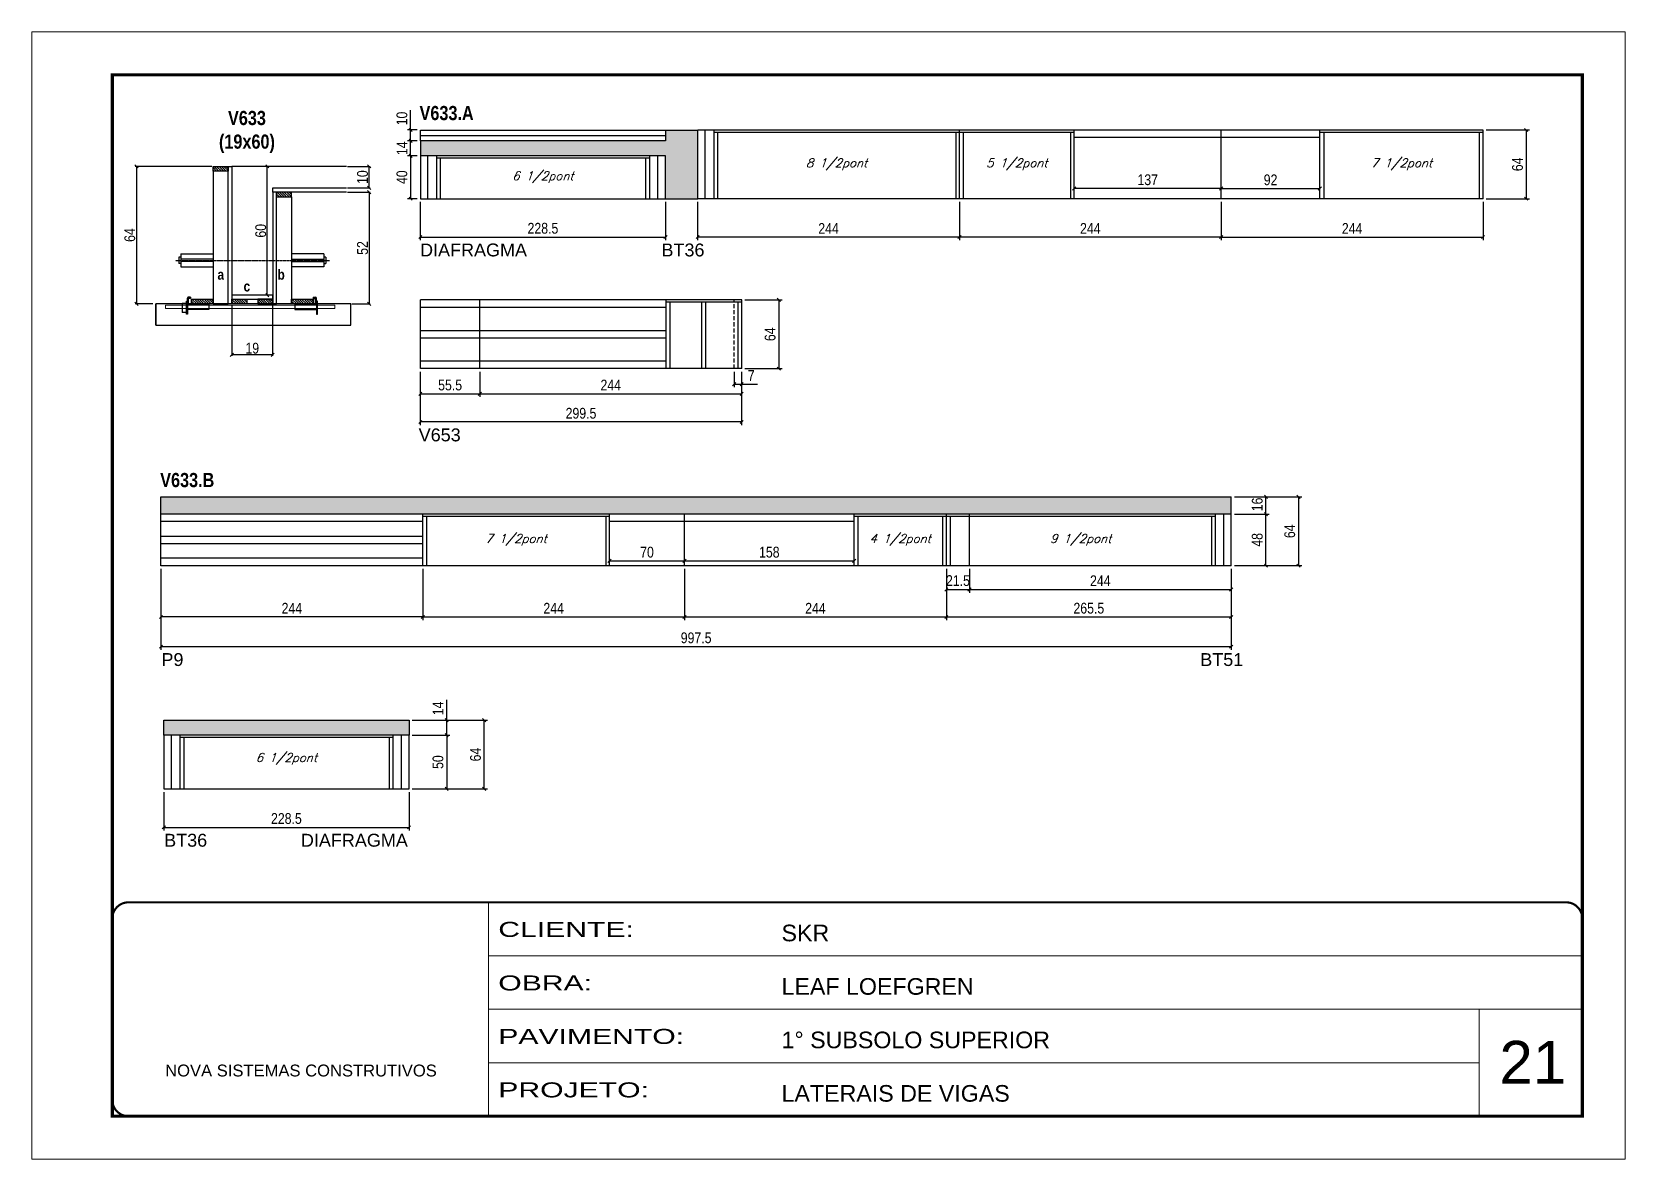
# Model space of a CAD drawing. Extents: x 3309 to 9590, y -2522 to 14608.
# Drawn here: x 3309 to 4794, y 7815 to 8865 of the extents above; entities that cross this region are included whole.
import ezdxf

# ---------------------------------------------------------------- set-up
doc = ezdxf.new("R2010")
doc.units = 0
for name, pattern in [('CONTINUO', [0]), ('DASHED', [0.75, 0.5, -0.25]), ('HIDDEN', [0.375, 0.25, -0.125])]:
    doc.linetypes.add(name, pattern=pattern)
for name, color, linetype in [('5', 5, 'Continuous'), ('barrote', 251, 'Continuous'), ('COTA', 241, 'Continuous'), ('detalhes', 4, 'Continuous'), ('NOMENCLATURA', 7, 'Continuous'), ('Painéis', 200, 'Continuous'), ('presilha', 1, 'Continuous'), ('SARR_2.2x10', 60, 'Continuous'), ('SARR_2.2x7', 40, 'Continuous'), ('SARR_3.5x7', 81, 'Continuous'), ('TENSOR', 3, 'Continuous'), ('texto', 7, 'Continuous')]:
    doc.layers.add(name, color=color, linetype=linetype)
for name, color, linetype, lineweight in [('CARIMBO', 255, 'Continuous', 9), ('CONCRETO', 251, 'Continuous', 25), ('Folhas', 255, 'Continuous', 9), ('SARRAFO DE PRESSAO', 251, 'DASHED', 9), ('SCO-___-LAJ', 2, 'Continuous', 0)]:
    doc.layers.add(name, color=color, linetype=linetype, lineweight=lineweight)
doc.styles.add('ARIAL', font='arial.ttf')
doc.styles.add('COTA TECNICA', font='techl___.ttf', dxfattribs={"height": 10})
doc.styles.add('COTA TECNICA 2X', font='techl___.ttf', dxfattribs={"height": 10})
doc.styles.add('Romans', font='romans.shx')
doc.styles.get("Standard").update_dxf_attribs({"font": 'arial.ttf'})
doc.styles.add('TECNICA', font='techb___.ttf', dxfattribs={"height": 10})
doc.styles.add('Tecnologia', font='')
doc.styles.get('Tecnologia').set_extended_font_data('Forgotten Futurist')
doc.dimstyles.new('PAINEL', dxfattribs={"dimtxt": 10, "dimasz": 3, "dimexe": 3, "dimexo": 3, "dimgap": 3, "dimtad": 1, "dimdec": 1, "dimzin": 12, "dimdsep": 46, "dimtxsty": 'COTA TECNICA', "dimblk1": 'OBLIQUE', "dimblk2": 'OBLIQUE', "dimsah": 1, "dimcen": 0.9, "dimclrd": 4, "dimclre": 4, "dimclrt": 240, "dimadec": 1, "dimazin": 3, "dimtfac": 1, "dimtdec": 1, "dimtmove": 0, "dimatfit": 3, "dimfxl": 1, "dimtolj": 1, "dimtzin": 12, "dimarcsym": 0})
doc.dimstyles.new('SECAO', dxfattribs={"dimscale": 0.333333, "dimtxt": 5, "dimasz": 9, "dimexe": 3, "dimexo": 3, "dimgap": 3, "dimtad": 1, "dimdec": 1, "dimlfac": 0.5, "dimzin": 12, "dimdsep": 46, "dimtxsty": 'COTA TECNICA 2X', "dimblk1": 'OBLIQUE', "dimblk2": 'OBLIQUE', "dimsah": 1, "dimcen": 0.9, "dimclrd": 4, "dimclre": 4, "dimclrt": 240, "dimadec": 1, "dimazin": 3, "dimtfac": 1, "dimtdec": 1, "dimtmove": 0, "dimatfit": 3, "dimfxl": 1, "dimtolj": 1, "dimtzin": 12, "dimarcsym": 0})
pattern_1 = [(135, (36731.3718, -114900.4638), (-1.122532015, -1.122532015), [])]

msp = doc.modelspace()

# ---------------------------------------------------------------- texts
at = {"layer": '5', "linetype": 'Continuous'}
for s, rotation, p in [('DIAFRAGMA', 0.00004, (3671.2, 8655.84, 0)), ('BT36', 0.00004, (3896.2, 8655.84, 0)), ('V653', 359.99996, (3669.9, 8483.57, 0)), ('P9', 0.00004, (3430.16, 8274.31)), ('BT51', 0.00004, (4398.39, 8274.31)), ('BT36', 359.99996, (3432.7, 8106.01)), ('DIAFRAGMA', 359.99996, (3560.14, 8106.01))]:
    msp.add_text(s, height=12, rotation=rotation, dxfattribs=at).set_placement(p)
at = {"layer": 'CARIMBO', "style": 'ARIAL'}
msp.add_text('21', height=40, dxfattribs=at).set_placement((4677.23, 7885.13))
at = {"layer": 'detalhes', "style": 'TECNICA'}
for s, p in [('b', (3538.33, 8634.13)), ('a', (3482.36, 8634.14)), ('c', (3506.73, 8623.18))]:
    msp.add_text(s, height=9.6, dxfattribs=at).set_placement(p)
at = {"layer": 'NOMENCLATURA', "style": 'TECNICA'}
for s, p in [('V633.A', (3670.72, 8782.78, 0)), ('V633.B', (3428.99, 8440.94))]:
    msp.add_text(s, height=13.2, dxfattribs=at).set_placement(p)
at = {"layer": 'NOMENCLATURA', "insert": (3509.83, 8791.4), "char_height": 13.2, "attachment_point": 2, "style": 'TECNICA'}
msp.add_mtext_dynamic_manual_height_columns('V633\\P(19x60)', width=300.2766, gutter_width=1, heights=[0], dxfattribs=at)
at = {"layer": 'texto', "color": 2, "char_height": 8, "attachment_point": 5, "style": 'Romans'}
for s, insert in [('{\\Q19;\\C256;8 1/2pont}', (4059.44, 8741.59, 0)), ('{\\Q19;\\C256;5 1/2pont}', (4227.44, 8741.59, 0)), ('{\\Q19;\\C256;7 1/2pont}', (4585.94, 8741.59, 0)), ('{\\Q19;\\C256;6 1/2pont}', (3785.69, 8729.59, 0)), ('{\\Q19;\\C256;7 1/2pont}', (3760.71, 8391.76)), ('{\\Q19;\\C256;4 1/2pont}', (4118.71, 8391.76)), ('{\\Q19;\\C256;9 1/2pont}', (4286.96, 8391.76)), ('{\\Q19;\\C256;6 1/2pont}', (3546.63, 8187.76))]:
    msp.add_mtext(s, dxfattribs=dict(at, insert=insert))

# ---------------------------------------------------------------- blocks, each defined once
blk = doc.blocks.new('9999999999')
at = {"color": 30, "linetype": 'CONTINUO'}
for p, q in [((98564.6, 34230.2), (98564.6, 34429.4)), ((98564.6, 34379.6), (99584, 34379.6)), ((98564.6, 34329.8), (99488, 34329.8)), ((99584, 34329.8), (99488, 34329.8)), ((99488, 34329.8), (99488, 34230.2)), ((98564.6, 34280), (99488, 34280))]:
    blk.add_line(p, q, dxfattribs=at)
at = {"color": 30, "linetype": 'CONTINUO', "const_width": 2}
blk.add_lwpolyline([(99584, 34230.2), (99584, 34414.4, 0.414214), (99569, 34429.4), (98229, 34429.4, 0.414214), (98214, 34414.4), (98214, 34245.2, 0.414214), (98229, 34230.2), (99584, 34230.2)], format="xyb", dxfattribs=at)
at = {"layer": 'Folhas'}
blk.add_lwpolyline([(98139, 34190.2), (99624, 34190.2), (99624, 35240.2), (98139, 35240.2)], close=True, dxfattribs=at)
at = {"layer": 'Folhas', "color": 30, "const_width": 3}
blk.add_lwpolyline([(98214, 34230.2), (99584, 34230.2), (99584, 35200.2), (98214, 35200.2)], close=True, dxfattribs=at)
at = {"color": 7, "linetype": 'Continuous', "ltscale": 5, "style": 'ARIAL'}
for s, height, p in [('SKR', 15.48, (98837.7, 34393.1)), ('LEAF LOEFGREN', 15.483, (98837.7, 34343.3)), ('1° SUBSOLO SUPERIOR', 15.483, (98837.7, 34293.5)), ('NOVA SISTEMAS CONSTRUTIVOS', 11.059, (98263.2, 34267.2)), ('LATERAIS DE VIGAS', 15.483, (98837.7, 34243.7))]:
    blk.add_text(s, height=height, dxfattribs=at).set_placement(p)
at = {"layer": 'Folhas', "color": 7, "style": 'Tecnologia', "width": 1.5}
for s, p in [('CLIENTE:', (98573.7, 34397.2)), ('OBRA:', (98573.7, 34347.3)), ('PAVIMENTO:', (98573.7, 34297.5)), ('PROJETO:', (98573.7, 34247.7))]:
    blk.add_text(s, height=14, dxfattribs=at).set_placement(p)
blk = doc.blocks.new('_Oblique')
at = {"color": 0, "linetype": 'ByBlock', "lineweight": -2}
blk.add_line((-0.5, -0.5), (0.5, 0.5), dxfattribs=at)
blk = doc.blocks.new('*D541')
at = {"layer": 'COTA', "color": 4, "lineweight": -2, "transparency": 16777216}
for p, q in [((3495.8, 8610.7), (3495.8, 8563.2)), ((3533.8, 8610.7), (3533.8, 8563.2)), ((3533.8, 8564.2), (3495.8, 8564.2))]:
    blk.add_line(p, q, dxfattribs=at)
at = {"layer": 'Defpoints', "color": 0, "transparency": 16777216}
for p in [(3495.8, 8611.7), (3533.8, 8611.7), (3495.8, 8564.2)]:
    blk.add_point(p, dxfattribs=at)
at = {"layer": 'COTA', "color": 4, "lineweight": -2, "transparency": 16777216, "xscale": 3, "yscale": 3, "zscale": 3, "rotation": 180}
blk.add_blockref('_Oblique', (3495.8, 8564.2), dxfattribs=at)
at = {"layer": 'COTA', "color": 4, "lineweight": -2, "transparency": 16777216, "xscale": 3, "yscale": 3, "zscale": 3}
blk.add_blockref('_Oblique', (3533.8, 8564.2), dxfattribs=at)
at = {"layer": 'COTA', "color": 240, "transparency": 16777216, "insert": (3514.8, 8570.3), "char_height": 10, "attachment_point": 5, "style": 'COTA TECNICA 2X'}
blk.add_mtext('\\A1;19', dxfattribs=at)
blk = doc.blocks.new('PRESILHA METÁLICA 1')
at = {"layer": 'presilha'}
for p, q in [((0, 13), (6, 13)), ((0, 13), (0, 0)), ((6, 0), (0, 0)), ((6, 15.5), (7.5, 15.5)), ((6, -2.5), (6, 15.5)), ((6, 13), (6, 0)), ((7.5, 10.6), (7.5, 19.9)), ((7.5, 15.5), (7.5, -2.5)), ((37.5, 4.1), (7.5, 4.1)), ((12, 21), (8.6, 21)), ((9, 11.6), (9, 18.9)), ((12, 19.5), (9.6, 19.5)), ((37.5, 11), (9.6, 11)), ((12, 21), (12, 19.5)), ((37.5, 11), (37.5, 4.1)), ((7.5, -2.5), (6, -2.5))]:
    blk.add_line(p, q, dxfattribs=at)
for centre, radius, start, end in [((8.6, 19.9), 1.14, 90, 180), ((9.6, 18.9), 0.57, 90, 180), ((9.6, 11.6), 0.57, 180, 270)]:
    blk.add_arc(centre, radius, start, end, dxfattribs=at)
blk = doc.blocks.new('PRESILHA METÁLICA 2')
at = {"layer": 'presilha'}
for p, q in [((-5.2, 23.5), (-5.2, 22)), ((-5.2, 23.5), (-1.9, 23.5)), ((-0.8, 14.6), (-0.8, 22.4)), ((-30.8, 13.5), (-30.8, 6.6)), ((-30.8, 13.5), (-2.8, 13.5)), ((-30.8, 6.6), (-0.8, 6.6)), ((-5.2, 22), (-2.8, 22)), ((-2.2, 14.1), (-2.2, 21.4)), ((0.8, 18), (-0.8, 18)), ((-0.8, 18), (-0.8, 0)), ((-0.8, 0), (0.8, 0)), ((0.8, 0), (0.8, 18))]:
    blk.add_line(p, q, dxfattribs=at)
for centre, radius, start, end in [((-1.9, 22.4), 1.14, 0, 90), ((-2.8, 21.4), 0.57, 0, 90), ((-2.8, 14.1), 0.57, 270, 0)]:
    blk.add_arc(centre, radius, start, end, dxfattribs=at)
blk = doc.blocks.new('*D542')
at = {"layer": 'COTA', "color": 4, "lineweight": -2, "transparency": 16777216}
for p, q in [((3477.2, 8739.7), (3405.8, 8739.7)), ((3406.8, 8739.7), (3406.8, 8611.7)), ((3422, 8611.7), (3405.8, 8611.7))]:
    blk.add_line(p, q, dxfattribs=at)
at = {"layer": 'Defpoints', "color": 0, "transparency": 16777216}
for p in [(3478.2, 8739.7), (3406.8, 8611.7), (3423, 8611.7)]:
    blk.add_point(p, dxfattribs=at)
at = {"layer": 'COTA', "color": 4, "lineweight": -2, "transparency": 16777216, "xscale": 3, "yscale": 3, "zscale": 3}
for p, rotation in [((3406.8, 8739.7), 90), ((3406.8, 8611.7), 270)]:
    blk.add_blockref('_Oblique', p, dxfattribs=dict(at, rotation=rotation))
at = {"layer": 'COTA', "color": 240, "transparency": 16777216, "insert": (3400.7, 8675.7), "char_height": 10, "attachment_point": 5, "rotation": 90, "style": 'COTA TECNICA 2X'}
blk.add_mtext('\\A1;64', dxfattribs=at)
blk = doc.blocks.new('*D543')
at = {"layer": 'COTA', "color": 4, "lineweight": -2, "transparency": 16777216}
for p, q in [((3603.5, 8715.7), (3624.8, 8715.7)), ((3623.8, 8715.7), (3623.8, 8611.7)), ((3607.6, 8611.7), (3624.8, 8611.7))]:
    blk.add_line(p, q, dxfattribs=at)
at = {"layer": 'Defpoints', "color": 0, "transparency": 16777216}
for p in [(3602.5, 8715.7), (3606.6, 8611.7), (3623.8, 8611.7)]:
    blk.add_point(p, dxfattribs=at)
at = {"layer": 'COTA', "color": 4, "lineweight": -2, "transparency": 16777216, "xscale": 3, "yscale": 3, "zscale": 3}
for p, rotation in [((3623.8, 8715.7), 90), ((3623.8, 8611.7), 270)]:
    blk.add_blockref('_Oblique', p, dxfattribs=dict(at, rotation=rotation))
at = {"layer": 'COTA', "color": 240, "transparency": 16777216, "insert": (3617.6, 8663.7), "char_height": 10, "attachment_point": 5, "rotation": 90, "style": 'COTA TECNICA 2X'}
blk.add_mtext('\\A1;52', dxfattribs=at)
blk = doc.blocks.new('*D544')
at = {"layer": 'COTA', "color": 4, "lineweight": -2, "transparency": 16777216}
for p, q in [((3532.8, 8739.7), (3527.8, 8739.7)), ((3528.8, 8619.7), (3528.8, 8739.7)), ((3532.8, 8619.7), (3527.8, 8619.7))]:
    blk.add_line(p, q, dxfattribs=at)
at = {"layer": 'Defpoints', "color": 0, "transparency": 16777216}
for p in [(3528.8, 8739.7), (3533.8, 8739.7), (3533.8, 8619.7)]:
    blk.add_point(p, dxfattribs=at)
at = {"layer": 'COTA', "color": 4, "lineweight": -2, "transparency": 16777216, "xscale": 3, "yscale": 3, "zscale": 3}
for p, rotation in [((3528.8, 8739.7), 90), ((3528.8, 8619.7), 270)]:
    blk.add_blockref('_Oblique', p, dxfattribs=dict(at, rotation=rotation))
at = {"layer": 'COTA', "color": 240, "transparency": 16777216, "insert": (3522.7, 8679.7), "char_height": 10, "attachment_point": 5, "rotation": 90, "style": 'COTA TECNICA 2X'}
blk.add_mtext('\\A1;60', dxfattribs=at)
blk = doc.blocks.new('*D545')
at = {"layer": 'COTA', "color": 4, "lineweight": -2, "transparency": 16777216}
for p, q in [((3603.5, 8739.7), (3624.8, 8739.7)), ((3623.8, 8719.7), (3623.8, 8739.7)), ((3603.5, 8719.7), (3624.8, 8719.7))]:
    blk.add_line(p, q, dxfattribs=at)
at = {"layer": 'Defpoints', "color": 0, "transparency": 16777216}
for p in [(3602.5, 8739.7), (3623.8, 8739.7), (3602.5, 8719.7)]:
    blk.add_point(p, dxfattribs=at)
at = {"layer": 'COTA', "color": 4, "lineweight": -2, "transparency": 16777216, "xscale": 3, "yscale": 3, "zscale": 3}
for p, rotation in [((3623.8, 8739.7), 90), ((3623.8, 8719.7), 270)]:
    blk.add_blockref('_Oblique', p, dxfattribs=dict(at, rotation=rotation))
at = {"layer": 'COTA', "color": 240, "transparency": 16777216, "insert": (3617.6, 8729.7), "char_height": 10, "attachment_point": 5, "rotation": 90, "style": 'COTA TECNICA 2X'}
blk.add_mtext('\\A1;10', dxfattribs=at)
blk = doc.blocks.new('*D546')
at = {"layer": 'COTA', "color": 4, "lineweight": -2, "transparency": 16777216}
for p, q in [((3671.4, 8706.6), (3671.4, 8670.9)), ((3899.9, 8706.6), (3899.9, 8670.9)), ((3671.4, 8673.9), (3899.9, 8673.9))]:
    blk.add_line(p, q, dxfattribs=at)
at = {"layer": 'Defpoints', "color": 0, "transparency": 16777216}
for p in [(3671.4, 8709.6, 0), (3899.9, 8709.6, 0), (3899.9, 8673.9)]:
    blk.add_point(p, dxfattribs=at)
at = {"layer": 'COTA', "color": 4, "lineweight": -2, "transparency": 16777216, "xscale": 3, "yscale": 3, "zscale": 3, "rotation": 180}
blk.add_blockref('_Oblique', (3671.4, 8673.9), dxfattribs=at)
at = {"layer": 'COTA', "color": 4, "lineweight": -2, "transparency": 16777216, "xscale": 3, "yscale": 3, "zscale": 3}
blk.add_blockref('_Oblique', (3899.9, 8673.9), dxfattribs=at)
at = {"layer": 'COTA', "color": 240, "transparency": 16777216, "insert": (3785.7, 8682), "char_height": 10, "attachment_point": 5, "style": 'COTA TECNICA'}
blk.add_mtext('\\A1;228.5', dxfattribs=at)
blk = doc.blocks.new('*D547')
at = {"layer": 'COTA', "color": 4, "linetype": 'ByBlock', "lineweight": -2, "transparency": 16777216}
for p, q in [((4173.9, 8706.6), (4173.9, 8670.9)), ((4417.9, 8706.6), (4417.9, 8670.9)), ((4417.9, 8673.9), (4173.9, 8673.9))]:
    blk.add_line(p, q, dxfattribs=at)
at = {"layer": 'Defpoints', "color": 0, "linetype": 'ByBlock', "transparency": 16777216}
for p in [(4173.9, 8709.6), (4417.9, 8709.6), (4173.9, 8673.9)]:
    blk.add_point(p, dxfattribs=at)
at = {"layer": 'COTA', "color": 4, "linetype": 'ByBlock', "lineweight": -2, "transparency": 16777216, "xscale": 3, "yscale": 3, "zscale": 3, "rotation": 180}
blk.add_blockref('_Oblique', (4173.9, 8673.9), dxfattribs=at)
at = {"layer": 'COTA', "color": 4, "linetype": 'ByBlock', "lineweight": -2, "transparency": 16777216, "xscale": 3, "yscale": 3, "zscale": 3}
blk.add_blockref('_Oblique', (4417.9, 8673.9), dxfattribs=at)
at = {"layer": 'COTA', "color": 240, "linetype": 'ByBlock', "transparency": 16777216, "insert": (4295.9, 8681.9), "char_height": 10, "attachment_point": 5, "style": 'COTA TECNICA'}
blk.add_mtext('\\A1;244', dxfattribs=at)
blk = doc.blocks.new('*D548')
at = {"layer": 'COTA', "color": 4, "linetype": 'ByBlock', "lineweight": -2, "transparency": 16777216}
for p, q in [((3929.9, 8706.6), (3929.9, 8670.9)), ((4173.9, 8706.6), (4173.9, 8670.9)), ((4173.9, 8673.9), (3929.9, 8673.9))]:
    blk.add_line(p, q, dxfattribs=at)
at = {"layer": 'Defpoints', "color": 0, "linetype": 'ByBlock', "transparency": 16777216}
for p in [(3929.9, 8709.6), (4173.9, 8709.6), (3929.9, 8673.9)]:
    blk.add_point(p, dxfattribs=at)
at = {"layer": 'COTA', "color": 4, "linetype": 'ByBlock', "lineweight": -2, "transparency": 16777216, "xscale": 3, "yscale": 3, "zscale": 3, "rotation": 180}
blk.add_blockref('_Oblique', (3929.9, 8673.9), dxfattribs=at)
at = {"layer": 'COTA', "color": 4, "linetype": 'ByBlock', "lineweight": -2, "transparency": 16777216, "xscale": 3, "yscale": 3, "zscale": 3}
blk.add_blockref('_Oblique', (4173.9, 8673.9), dxfattribs=at)
at = {"layer": 'COTA', "color": 240, "linetype": 'ByBlock', "transparency": 16777216, "insert": (4051.9, 8681.9), "char_height": 10, "attachment_point": 5, "style": 'COTA TECNICA'}
blk.add_mtext('\\A1;244', dxfattribs=at)
blk = doc.blocks.new('*D549')
at = {"layer": 'COTA', "color": 4, "lineweight": -2, "transparency": 16777216}
for p, q in [((4417.9, 8706.6), (4417.9, 8670.9)), ((4661.9, 8706.6), (4661.9, 8670.9)), ((4417.9, 8673.9), (4661.9, 8673.9))]:
    blk.add_line(p, q, dxfattribs=at)
at = {"layer": 'Defpoints', "color": 0, "transparency": 16777216}
for p in [(4417.9, 8709.6), (4661.9, 8709.6), (4661.9, 8673.9)]:
    blk.add_point(p, dxfattribs=at)
at = {"layer": 'COTA', "color": 4, "lineweight": -2, "transparency": 16777216, "xscale": 3, "yscale": 3, "zscale": 3, "rotation": 180}
blk.add_blockref('_Oblique', (4417.9, 8673.9), dxfattribs=at)
at = {"layer": 'COTA', "color": 4, "lineweight": -2, "transparency": 16777216, "xscale": 3, "yscale": 3, "zscale": 3}
blk.add_blockref('_Oblique', (4661.9, 8673.9), dxfattribs=at)
at = {"layer": 'COTA', "color": 240, "transparency": 16777216, "insert": (4539.9, 8681.9), "char_height": 10, "attachment_point": 5, "style": 'COTA TECNICA'}
blk.add_mtext('\\A1;244', dxfattribs=at)
blk = doc.blocks.new('*D550')
at = {"layer": 'COTA', "color": 4, "lineweight": -2, "transparency": 16777216}
for p, q in [((4664.9, 8773.6), (4705.2, 8773.6)), ((4702.2, 8773.6), (4702.2, 8709.6)), ((4664.9, 8709.6), (4705.2, 8709.6))]:
    blk.add_line(p, q, dxfattribs=at)
at = {"layer": 'Defpoints', "color": 0, "transparency": 16777216}
for p in [(4661.9, 8773.6), (4661.9, 8709.6), (4702.2, 8709.6)]:
    blk.add_point(p, dxfattribs=at)
at = {"layer": 'COTA', "color": 4, "lineweight": -2, "transparency": 16777216, "xscale": 3, "yscale": 3, "zscale": 3}
for p, rotation in [((4702.2, 8773.6), 90), ((4702.2, 8709.6), 270)]:
    blk.add_blockref('_Oblique', p, dxfattribs=dict(at, rotation=rotation))
at = {"layer": 'COTA', "color": 240, "transparency": 16777216, "insert": (4694.1, 8741.6), "char_height": 10, "attachment_point": 5, "rotation": 90, "style": 'COTA TECNICA'}
blk.add_mtext('\\A1;64', dxfattribs=at)
blk = doc.blocks.new('*D551')
at = {"layer": 'COTA', "color": 4, "lineweight": -2, "transparency": 16777216}
for p, q in [((3668.4, 8749.6), (3659.4, 8749.6)), ((3662.4, 8749.6), (3662.4, 8709.6)), ((3668.4, 8709.6), (3659.4, 8709.6))]:
    blk.add_line(p, q, dxfattribs=at)
at = {"layer": 'Defpoints', "color": 0, "transparency": 16777216}
for p in [(3671.4, 8749.6, 0), (3662.4, 8709.6), (3671.4, 8709.6, 0)]:
    blk.add_point(p, dxfattribs=at)
at = {"layer": 'COTA', "color": 4, "lineweight": -2, "transparency": 16777216, "xscale": 3, "yscale": 3, "zscale": 3}
for p, rotation in [((3662.4, 8749.6), 90), ((3662.4, 8709.6), 270)]:
    blk.add_blockref('_Oblique', p, dxfattribs=dict(at, rotation=rotation))
at = {"layer": 'COTA', "color": 240, "transparency": 16777216, "insert": (3654.3, 8729.6), "char_height": 10, "attachment_point": 5, "rotation": 90, "style": 'COTA TECNICA'}
blk.add_mtext('\\A1;40', dxfattribs=at)
blk = doc.blocks.new('*D552')
at = {"layer": 'COTA', "color": 4, "lineweight": -2, "transparency": 16777216}
for p, q in [((3668.4, 8763.6), (3659.4, 8763.6)), ((3662.4, 8749.6), (3662.4, 8763.6)), ((3668.4, 8749.6), (3659.4, 8749.6))]:
    blk.add_line(p, q, dxfattribs=at)
at = {"layer": 'Defpoints', "color": 0, "transparency": 16777216}
for p in [(3662.4, 8763.6), (3671.4, 8763.6, 0), (3671.4, 8749.6, 0)]:
    blk.add_point(p, dxfattribs=at)
at = {"layer": 'COTA', "color": 4, "lineweight": -2, "transparency": 16777216, "xscale": 3, "yscale": 3, "zscale": 3}
for p, rotation in [((3662.4, 8763.6), 90), ((3662.4, 8749.6), 270)]:
    blk.add_blockref('_Oblique', p, dxfattribs=dict(at, rotation=rotation))
at = {"layer": 'COTA', "color": 240, "transparency": 16777216, "insert": (3654.4, 8756.6), "char_height": 10, "attachment_point": 5, "rotation": 90, "style": 'COTA TECNICA'}
blk.add_mtext('\\A1;14', dxfattribs=at)
blk = doc.blocks.new('*D553')
at = {"layer": 'COTA', "color": 4, "lineweight": -2, "transparency": 16777216}
for p, q in [((3662.4, 8773.6), (3662.4, 8792)), ((3668.4, 8773.6), (3659.4, 8773.6)), ((3668.4, 8763.6), (3659.4, 8763.6)), ((3662.4, 8763.6), (3662.4, 8773.6))]:
    blk.add_line(p, q, dxfattribs=at)
at = {"layer": 'Defpoints', "color": 0, "transparency": 16777216}
for p in [(3662.4, 8773.6), (3671.4, 8773.6, 0), (3671.4, 8763.6, 0)]:
    blk.add_point(p, dxfattribs=at)
at = {"layer": 'COTA', "color": 4, "lineweight": -2, "transparency": 16777216, "xscale": 3, "yscale": 3, "zscale": 3}
for p, rotation in [((3662.4, 8773.6), 90), ((3662.4, 8763.6), 270)]:
    blk.add_blockref('_Oblique', p, dxfattribs=dict(at, rotation=rotation))
at = {"layer": 'COTA', "color": 240, "transparency": 16777216, "insert": (3654.3, 8784.3), "char_height": 10, "attachment_point": 5, "rotation": 90, "style": 'COTA TECNICA'}
blk.add_mtext('\\A1;10', dxfattribs=at)
blk = doc.blocks.new('*D554')
at = {"layer": 'COTA', "color": 4, "lineweight": -2, "transparency": 16777216}
for p, q in [((4280.9, 8719.6), (4280.9, 8722)), ((4417.9, 8719), (4280.9, 8719)), ((4417.9, 8719.6), (4417.9, 8722))]:
    blk.add_line(p, q, dxfattribs=at)
at = {"layer": 'Defpoints', "color": 0, "transparency": 16777216}
for p in [(4280.9, 8719), (4280.9, 8716.6, 0), (4417.9, 8716.6, 0)]:
    blk.add_point(p, dxfattribs=at)
at = {"layer": 'COTA', "color": 4, "lineweight": -2, "transparency": 16777216, "xscale": 3, "yscale": 3, "zscale": 3, "rotation": 180}
blk.add_blockref('_Oblique', (4280.9, 8719), dxfattribs=at)
at = {"layer": 'COTA', "color": 4, "lineweight": -2, "transparency": 16777216, "xscale": 3, "yscale": 3, "zscale": 3}
blk.add_blockref('_Oblique', (4417.9, 8719), dxfattribs=at)
at = {"layer": 'COTA', "color": 240, "transparency": 16777216, "insert": (4349.4, 8727.2), "char_height": 10, "attachment_point": 5, "style": 'COTA TECNICA'}
blk.add_mtext('\\A1;137', dxfattribs=at)
blk = doc.blocks.new('*D555')
at = {"layer": 'COTA', "color": 4, "lineweight": -2, "transparency": 16777216}
for p, q in [((4417.9, 8719.6), (4417.9, 8722)), ((4417.9, 8719), (4509.9, 8719)), ((4509.9, 8719.6), (4509.9, 8722))]:
    blk.add_line(p, q, dxfattribs=at)
at = {"layer": 'Defpoints', "color": 0, "transparency": 16777216}
for p in [(4509.9, 8719), (4417.9, 8716.6, 0), (4509.9, 8716.6, 0)]:
    blk.add_point(p, dxfattribs=at)
at = {"layer": 'COTA', "color": 4, "lineweight": -2, "transparency": 16777216, "xscale": 3, "yscale": 3, "zscale": 3, "rotation": 180}
blk.add_blockref('_Oblique', (4417.9, 8719), dxfattribs=at)
at = {"layer": 'COTA', "color": 4, "lineweight": -2, "transparency": 16777216, "xscale": 3, "yscale": 3, "zscale": 3}
blk.add_blockref('_Oblique', (4509.9, 8719), dxfattribs=at)
at = {"layer": 'COTA', "color": 240, "transparency": 16777216, "insert": (4463.9, 8727.1), "char_height": 10, "attachment_point": 5, "style": 'COTA TECNICA'}
blk.add_mtext('\\A1;92', dxfattribs=at)
blk = doc.blocks.new('*D556')
at = {"layer": 'COTA', "color": 4, "linetype": 'ByBlock', "lineweight": -2, "transparency": 16777216}
for p, q in [((3671.4, 8548.3), (3671.4, 8498.6)), ((3970.9, 8548.3), (3970.9, 8498.6)), ((3970.9, 8501.6), (3671.4, 8501.6))]:
    blk.add_line(p, q, dxfattribs=at)
at = {"layer": 'Defpoints', "color": 0, "linetype": 'ByBlock', "transparency": 16777216}
for p in [(3671.4, 8551.3), (3970.9, 8551.3), (3671.4, 8501.6)]:
    blk.add_point(p, dxfattribs=at)
at = {"layer": 'COTA', "color": 4, "linetype": 'ByBlock', "lineweight": -2, "transparency": 16777216, "xscale": 3, "yscale": 3, "zscale": 3, "rotation": 180}
blk.add_blockref('_Oblique', (3671.4, 8501.6), dxfattribs=at)
at = {"layer": 'COTA', "color": 4, "linetype": 'ByBlock', "lineweight": -2, "transparency": 16777216, "xscale": 3, "yscale": 3, "zscale": 3}
blk.add_blockref('_Oblique', (3970.9, 8501.6), dxfattribs=at)
at = {"layer": 'COTA', "color": 240, "linetype": 'ByBlock', "transparency": 16777216, "insert": (3821.2, 8509.7), "char_height": 10, "attachment_point": 5, "style": 'COTA TECNICA'}
blk.add_mtext('\\A1;299.5', dxfattribs=at)
blk = doc.blocks.new('*D557')
at = {"layer": 'COTA', "color": 4, "lineweight": -2, "transparency": 16777216}
for p, q in [((3671.4, 8548.3), (3671.4, 8524.9)), ((3726.9, 8548.3), (3726.9, 8524.9)), ((3671.4, 8527.9), (3726.9, 8527.9))]:
    blk.add_line(p, q, dxfattribs=at)
at = {"layer": 'Defpoints', "color": 0, "transparency": 16777216}
for p in [(3671.4, 8551.3, 0), (3726.9, 8551.3, 0), (3726.9, 8527.9)]:
    blk.add_point(p, dxfattribs=at)
at = {"layer": 'COTA', "color": 4, "lineweight": -2, "transparency": 16777216, "xscale": 3, "yscale": 3, "zscale": 3, "rotation": 180}
blk.add_blockref('_Oblique', (3671.4, 8527.9), dxfattribs=at)
at = {"layer": 'COTA', "color": 4, "lineweight": -2, "transparency": 16777216, "xscale": 3, "yscale": 3, "zscale": 3}
blk.add_blockref('_Oblique', (3726.9, 8527.9), dxfattribs=at)
at = {"layer": 'COTA', "color": 240, "transparency": 16777216, "insert": (3699.2, 8536), "char_height": 10, "attachment_point": 5, "style": 'COTA TECNICA'}
blk.add_mtext('\\A1;55.5', dxfattribs=at)
blk = doc.blocks.new('*D558')
at = {"layer": 'COTA', "color": 4, "lineweight": -2, "transparency": 16777216}
for p, q in [((3726.9, 8548.3), (3726.9, 8524.9)), ((3970.9, 8548.3), (3970.9, 8524.9)), ((3726.9, 8527.9), (3970.9, 8527.9))]:
    blk.add_line(p, q, dxfattribs=at)
at = {"layer": 'Defpoints', "color": 0, "transparency": 16777216}
for p in [(3726.9, 8551.3, 0), (3970.9, 8551.3, 0), (3970.9, 8527.9)]:
    blk.add_point(p, dxfattribs=at)
at = {"layer": 'COTA', "color": 4, "lineweight": -2, "transparency": 16777216, "xscale": 3, "yscale": 3, "zscale": 3, "rotation": 180}
blk.add_blockref('_Oblique', (3726.9, 8527.9), dxfattribs=at)
at = {"layer": 'COTA', "color": 4, "lineweight": -2, "transparency": 16777216, "xscale": 3, "yscale": 3, "zscale": 3}
blk.add_blockref('_Oblique', (3970.9, 8527.9), dxfattribs=at)
at = {"layer": 'COTA', "color": 240, "transparency": 16777216, "insert": (3848.9, 8536), "char_height": 10, "attachment_point": 5, "style": 'COTA TECNICA'}
blk.add_mtext('\\A1;244', dxfattribs=at)
blk = doc.blocks.new('*D559')
at = {"layer": 'COTA', "color": 4, "lineweight": -2, "transparency": 16777216}
for p, q in [((3963.9, 8548.3), (3963.9, 8533.9)), ((3970.9, 8548.3), (3970.9, 8533.9)), ((3963.9, 8536.9), (3970.9, 8536.9)), ((3970.9, 8536.9), (3985.7, 8536.9))]:
    blk.add_line(p, q, dxfattribs=at)
at = {"layer": 'Defpoints', "color": 0, "transparency": 16777216}
for p in [(3963.9, 8551.3, 0), (3970.9, 8551.3, 0), (3970.9, 8536.9)]:
    blk.add_point(p, dxfattribs=at)
at = {"layer": 'COTA', "color": 4, "lineweight": -2, "transparency": 16777216, "xscale": 3, "yscale": 3, "zscale": 3, "rotation": 180}
blk.add_blockref('_Oblique', (3963.9, 8536.9), dxfattribs=at)
at = {"layer": 'COTA', "color": 4, "lineweight": -2, "transparency": 16777216, "xscale": 3, "yscale": 3, "zscale": 3}
blk.add_blockref('_Oblique', (3970.9, 8536.9), dxfattribs=at)
at = {"layer": 'COTA', "color": 240, "transparency": 16777216, "insert": (3979.8, 8544.9), "char_height": 10, "attachment_point": 5, "style": 'COTA TECNICA'}
blk.add_mtext('\\A1;7', dxfattribs=at)
blk = doc.blocks.new('*D560')
at = {"layer": 'COTA', "color": 4, "lineweight": -2, "transparency": 16777216}
for p, q in [((3973.9, 8615.3), (4008.6, 8615.3)), ((4005.6, 8615.3), (4005.6, 8551.3)), ((3973.9, 8551.3), (4008.6, 8551.3))]:
    blk.add_line(p, q, dxfattribs=at)
at = {"layer": 'Defpoints', "color": 0, "transparency": 16777216}
for p in [(3970.9, 8615.3, 0), (3970.9, 8551.3, 0), (4005.6, 8551.3)]:
    blk.add_point(p, dxfattribs=at)
at = {"layer": 'COTA', "color": 4, "lineweight": -2, "transparency": 16777216, "xscale": 3, "yscale": 3, "zscale": 3}
for p, rotation in [((4005.6, 8615.3), 90), ((4005.6, 8551.3), 270)]:
    blk.add_blockref('_Oblique', p, dxfattribs=dict(at, rotation=rotation))
at = {"layer": 'COTA', "color": 240, "transparency": 16777216, "insert": (3997.5, 8583.3), "char_height": 10, "attachment_point": 5, "rotation": 90, "style": 'COTA TECNICA'}
blk.add_mtext('\\A1;64', dxfattribs=at)
blk = doc.blocks.new('*D561')
at = {"layer": 'COTA', "color": 4, "linetype": 'ByBlock', "lineweight": -2, "transparency": 16777216}
for p, q in [((3429.7, 8364.8), (3429.7, 8317)), ((3673.7, 8364.8), (3673.7, 8317)), ((3673.7, 8320), (3429.7, 8320))]:
    blk.add_line(p, q, dxfattribs=at)
at = {"layer": 'Defpoints', "color": 0, "linetype": 'ByBlock', "transparency": 16777216}
for p in [(3429.7, 8367.8), (3673.7, 8367.8), (3429.7, 8320)]:
    blk.add_point(p, dxfattribs=at)
at = {"layer": 'COTA', "color": 4, "linetype": 'ByBlock', "lineweight": -2, "transparency": 16777216, "xscale": 3, "yscale": 3, "zscale": 3, "rotation": 180}
blk.add_blockref('_Oblique', (3429.7, 8320), dxfattribs=at)
at = {"layer": 'COTA', "color": 4, "linetype": 'ByBlock', "lineweight": -2, "transparency": 16777216, "xscale": 3, "yscale": 3, "zscale": 3}
blk.add_blockref('_Oblique', (3673.7, 8320), dxfattribs=at)
at = {"layer": 'COTA', "color": 240, "linetype": 'ByBlock', "transparency": 16777216, "insert": (3551.7, 8328.1), "char_height": 10, "attachment_point": 5, "style": 'COTA TECNICA'}
blk.add_mtext('\\A1;244', dxfattribs=at)
blk = doc.blocks.new('*D564')
at = {"layer": 'COTA', "color": 4, "linetype": 'ByBlock', "lineweight": -2, "transparency": 16777216}
for p, q in [((3429.7, 8364.8), (3429.7, 8289.3)), ((4427.2, 8364.8), (4427.2, 8289.3)), ((4427.2, 8292.3), (3429.7, 8292.3))]:
    blk.add_line(p, q, dxfattribs=at)
at = {"layer": 'Defpoints', "color": 0, "linetype": 'ByBlock', "transparency": 16777216}
for p in [(3429.7, 8367.8), (4427.2, 8367.8), (3429.7, 8292.3)]:
    blk.add_point(p, dxfattribs=at)
at = {"layer": 'COTA', "color": 4, "linetype": 'ByBlock', "lineweight": -2, "transparency": 16777216, "xscale": 3, "yscale": 3, "zscale": 3, "rotation": 180}
blk.add_blockref('_Oblique', (3429.7, 8292.3), dxfattribs=at)
at = {"layer": 'COTA', "color": 4, "linetype": 'ByBlock', "lineweight": -2, "transparency": 16777216, "xscale": 3, "yscale": 3, "zscale": 3}
blk.add_blockref('_Oblique', (4427.2, 8292.3), dxfattribs=at)
at = {"layer": 'COTA', "color": 240, "linetype": 'ByBlock', "transparency": 16777216, "insert": (3928.5, 8300.5), "char_height": 10, "attachment_point": 5, "style": 'COTA TECNICA'}
blk.add_mtext('\\A1;997.5', dxfattribs=at)
blk = doc.blocks.new('*D565')
at = {"layer": 'COTA', "color": 4, "lineweight": -2, "transparency": 16777216}
for p, q in [((4430.2, 8415.8), (4462.6, 8415.8)), ((4459.6, 8367.8), (4459.6, 8415.8)), ((4430.2, 8367.8), (4462.6, 8367.8))]:
    blk.add_line(p, q, dxfattribs=at)
at = {"layer": 'Defpoints', "color": 0, "transparency": 16777216}
for p in [(4427.2, 8415.8), (4459.6, 8415.8), (4427.2, 8367.8)]:
    blk.add_point(p, dxfattribs=at)
at = {"layer": 'COTA', "color": 4, "lineweight": -2, "transparency": 16777216, "xscale": 3, "yscale": 3, "zscale": 3}
for p, rotation in [((4459.6, 8415.8), 90), ((4459.6, 8367.8), 270)]:
    blk.add_blockref('_Oblique', p, dxfattribs=dict(at, rotation=rotation))
at = {"layer": 'COTA', "color": 240, "transparency": 16777216, "insert": (4451.5, 8391.8), "char_height": 10, "attachment_point": 5, "rotation": 90, "style": 'COTA TECNICA'}
blk.add_mtext('\\A1;48', dxfattribs=at)
blk = doc.blocks.new('*D562')
at = {"layer": 'COTA', "color": 4, "lineweight": -2, "transparency": 16777216}
for p, q in [((3673.7, 8364.8), (3673.7, 8317)), ((3917.7, 8364.8), (3917.7, 8317)), ((3673.7, 8320), (3917.7, 8320))]:
    blk.add_line(p, q, dxfattribs=at)
at = {"layer": 'Defpoints', "color": 0, "transparency": 16777216}
for p in [(3673.7, 8367.8, 0), (3917.7, 8367.8, 0), (3917.7, 8320)]:
    blk.add_point(p, dxfattribs=at)
at = {"layer": 'COTA', "color": 4, "lineweight": -2, "transparency": 16777216, "xscale": 3, "yscale": 3, "zscale": 3, "rotation": 180}
blk.add_blockref('_Oblique', (3673.7, 8320), dxfattribs=at)
at = {"layer": 'COTA', "color": 4, "lineweight": -2, "transparency": 16777216, "xscale": 3, "yscale": 3, "zscale": 3}
blk.add_blockref('_Oblique', (3917.7, 8320), dxfattribs=at)
at = {"layer": 'COTA', "color": 240, "transparency": 16777216, "insert": (3795.7, 8328.1), "char_height": 10, "attachment_point": 5, "style": 'COTA TECNICA'}
blk.add_mtext('\\A1;244', dxfattribs=at)
blk = doc.blocks.new('*D566')
at = {"layer": 'COTA', "color": 4, "lineweight": -2, "transparency": 16777216}
for p, q in [((4430.2, 8431.8), (4462.6, 8431.8)), ((4459.6, 8415.8), (4459.6, 8431.8)), ((4430.2, 8415.8), (4462.6, 8415.8))]:
    blk.add_line(p, q, dxfattribs=at)
at = {"layer": 'Defpoints', "color": 0, "transparency": 16777216}
for p in [(4427.2, 8431.8, 0), (4459.6, 8431.8), (4427.2, 8415.8, 0)]:
    blk.add_point(p, dxfattribs=at)
at = {"layer": 'COTA', "color": 4, "lineweight": -2, "transparency": 16777216, "xscale": 3, "yscale": 3, "zscale": 3}
for p, rotation in [((4459.6, 8431.8), 90), ((4459.6, 8415.8), 270)]:
    blk.add_blockref('_Oblique', p, dxfattribs=dict(at, rotation=rotation))
at = {"layer": 'COTA', "color": 240, "transparency": 16777216, "insert": (4451.5, 8424.8), "char_height": 10, "attachment_point": 5, "rotation": 90, "style": 'COTA TECNICA'}
blk.add_mtext('\\A1;16', dxfattribs=at)
blk = doc.blocks.new('*D563')
at = {"layer": 'COTA', "color": 4, "lineweight": -2, "transparency": 16777216}
for p, q in [((4430.2, 8431.8), (4492.9, 8431.8)), ((4489.9, 8431.8), (4489.9, 8367.8)), ((4430.2, 8367.8), (4492.9, 8367.8))]:
    blk.add_line(p, q, dxfattribs=at)
at = {"layer": 'Defpoints', "color": 0, "transparency": 16777216}
for p in [(4427.2, 8431.8, 0), (4427.2, 8367.8, 0), (4489.9, 8367.8)]:
    blk.add_point(p, dxfattribs=at)
at = {"layer": 'COTA', "color": 4, "lineweight": -2, "transparency": 16777216, "xscale": 3, "yscale": 3, "zscale": 3}
for p, rotation in [((4489.9, 8431.8), 90), ((4489.9, 8367.8), 270)]:
    blk.add_blockref('_Oblique', p, dxfattribs=dict(at, rotation=rotation))
at = {"layer": 'COTA', "color": 240, "transparency": 16777216, "insert": (4481.8, 8399.8), "char_height": 10, "attachment_point": 5, "rotation": 90, "style": 'COTA TECNICA'}
blk.add_mtext('\\A1;64', dxfattribs=at)
blk = doc.blocks.new('*D567')
at = {"layer": 'COTA', "color": 4, "lineweight": -2, "transparency": 16777216}
for p, q in [((3917.7, 8364.8), (3917.7, 8317)), ((4161.7, 8364.8), (4161.7, 8317)), ((3917.7, 8320), (4161.7, 8320))]:
    blk.add_line(p, q, dxfattribs=at)
at = {"layer": 'Defpoints', "color": 0, "transparency": 16777216}
for p in [(3917.7, 8367.8, 0), (4161.7, 8367.8, 0), (4161.7, 8320)]:
    blk.add_point(p, dxfattribs=at)
at = {"layer": 'COTA', "color": 4, "lineweight": -2, "transparency": 16777216, "xscale": 3, "yscale": 3, "zscale": 3, "rotation": 180}
blk.add_blockref('_Oblique', (3917.7, 8320), dxfattribs=at)
at = {"layer": 'COTA', "color": 4, "lineweight": -2, "transparency": 16777216, "xscale": 3, "yscale": 3, "zscale": 3}
blk.add_blockref('_Oblique', (4161.7, 8320), dxfattribs=at)
at = {"layer": 'COTA', "color": 240, "transparency": 16777216, "insert": (4039.7, 8328.1), "char_height": 10, "attachment_point": 5, "style": 'COTA TECNICA'}
blk.add_mtext('\\A1;244', dxfattribs=at)
blk = doc.blocks.new('*D568')
at = {"layer": 'COTA', "color": 4, "lineweight": -2, "transparency": 16777216}
for p, q in [((4161.7, 8364.8), (4161.7, 8317)), ((4427.2, 8364.8), (4427.2, 8317)), ((4161.7, 8320), (4427.2, 8320))]:
    blk.add_line(p, q, dxfattribs=at)
at = {"layer": 'Defpoints', "color": 0, "transparency": 16777216}
for p in [(4161.7, 8367.8), (4427.2, 8367.8), (4427.2, 8320)]:
    blk.add_point(p, dxfattribs=at)
at = {"layer": 'COTA', "color": 4, "lineweight": -2, "transparency": 16777216, "xscale": 3, "yscale": 3, "zscale": 3, "rotation": 180}
blk.add_blockref('_Oblique', (4161.7, 8320), dxfattribs=at)
at = {"layer": 'COTA', "color": 4, "lineweight": -2, "transparency": 16777216, "xscale": 3, "yscale": 3, "zscale": 3}
blk.add_blockref('_Oblique', (4427.2, 8320), dxfattribs=at)
at = {"layer": 'COTA', "color": 240, "transparency": 16777216, "insert": (4294.5, 8328.1), "char_height": 10, "attachment_point": 5, "style": 'COTA TECNICA'}
blk.add_mtext('\\A1;265.5', dxfattribs=at)
blk = doc.blocks.new('*D569')
at = {"layer": 'COTA', "color": 4, "lineweight": -2, "transparency": 16777216}
for p, q in [((4161.7, 8364.8), (4161.7, 8342.6)), ((4183.2, 8364.8), (4183.2, 8342.6)), ((4161.7, 8345.6), (4183.2, 8345.6))]:
    blk.add_line(p, q, dxfattribs=at)
at = {"layer": 'Defpoints', "color": 0, "transparency": 16777216}
for p in [(4161.7, 8367.8), (4183.2, 8367.8), (4183.2, 8345.6)]:
    blk.add_point(p, dxfattribs=at)
at = {"layer": 'COTA', "color": 4, "lineweight": -2, "transparency": 16777216, "xscale": 3, "yscale": 3, "zscale": 3, "rotation": 180}
blk.add_blockref('_Oblique', (4161.7, 8345.6), dxfattribs=at)
at = {"layer": 'COTA', "color": 4, "lineweight": -2, "transparency": 16777216, "xscale": 3, "yscale": 3, "zscale": 3}
blk.add_blockref('_Oblique', (4183.2, 8345.6), dxfattribs=at)
at = {"layer": 'COTA', "color": 240, "transparency": 16777216, "insert": (4172.5, 8353.8), "char_height": 10, "attachment_point": 5, "style": 'COTA TECNICA'}
blk.add_mtext('\\A1;21.5', dxfattribs=at)
blk = doc.blocks.new('*D570')
at = {"layer": 'COTA', "color": 4, "lineweight": -2, "transparency": 16777216}
for p, q in [((4183.2, 8364.8), (4183.2, 8342.6)), ((4427.2, 8364.8), (4427.2, 8342.6)), ((4183.2, 8345.6), (4427.2, 8345.6))]:
    blk.add_line(p, q, dxfattribs=at)
at = {"layer": 'Defpoints', "color": 0, "transparency": 16777216}
for p in [(4183.2, 8367.8), (4427.2, 8367.8), (4427.2, 8345.6)]:
    blk.add_point(p, dxfattribs=at)
at = {"layer": 'COTA', "color": 4, "lineweight": -2, "transparency": 16777216, "xscale": 3, "yscale": 3, "zscale": 3, "rotation": 180}
blk.add_blockref('_Oblique', (4183.2, 8345.6), dxfattribs=at)
at = {"layer": 'COTA', "color": 4, "lineweight": -2, "transparency": 16777216, "xscale": 3, "yscale": 3, "zscale": 3}
blk.add_blockref('_Oblique', (4427.2, 8345.6), dxfattribs=at)
at = {"layer": 'COTA', "color": 240, "transparency": 16777216, "insert": (4305.2, 8353.7), "char_height": 10, "attachment_point": 5, "style": 'COTA TECNICA'}
blk.add_mtext('\\A1;244', dxfattribs=at)
blk = doc.blocks.new('*D571')
at = {"layer": 'COTA', "color": 4, "lineweight": -2, "transparency": 16777216}
for p, q in [((3847.7, 8370.8), (3847.7, 8375.2)), ((3847.7, 8372.2), (3917.7, 8372.2)), ((3917.7, 8370.8), (3917.7, 8375.2))]:
    blk.add_line(p, q, dxfattribs=at)
at = {"layer": 'Defpoints', "color": 0, "transparency": 16777216}
for p in [(3847.7, 8367.8), (3917.7, 8372.2), (3917.7, 8367.8)]:
    blk.add_point(p, dxfattribs=at)
at = {"layer": 'COTA', "color": 4, "lineweight": -2, "transparency": 16777216, "xscale": 3, "yscale": 3, "zscale": 3, "rotation": 180}
blk.add_blockref('_Oblique', (3847.7, 8372.2), dxfattribs=at)
at = {"layer": 'COTA', "color": 4, "lineweight": -2, "transparency": 16777216, "xscale": 3, "yscale": 3, "zscale": 3}
blk.add_blockref('_Oblique', (3917.7, 8372.2), dxfattribs=at)
at = {"layer": 'COTA', "color": 240, "transparency": 16777216, "insert": (3882.7, 8380.3), "char_height": 10, "attachment_point": 5, "style": 'COTA TECNICA'}
blk.add_mtext('\\A1;70', dxfattribs=at)
blk = doc.blocks.new('*D572')
at = {"layer": 'COTA', "color": 4, "lineweight": -2, "transparency": 16777216}
for p, q in [((3917.7, 8370.8), (3917.7, 8375.2)), ((3917.7, 8372.2), (4075.7, 8372.2)), ((4075.7, 8370.8), (4075.7, 8375.2))]:
    blk.add_line(p, q, dxfattribs=at)
at = {"layer": 'Defpoints', "color": 0, "transparency": 16777216}
for p in [(3917.7, 8367.8), (4075.7, 8372.2), (4075.7, 8367.8)]:
    blk.add_point(p, dxfattribs=at)
at = {"layer": 'COTA', "color": 4, "lineweight": -2, "transparency": 16777216, "xscale": 3, "yscale": 3, "zscale": 3, "rotation": 180}
blk.add_blockref('_Oblique', (3917.7, 8372.2), dxfattribs=at)
at = {"layer": 'COTA', "color": 4, "lineweight": -2, "transparency": 16777216, "xscale": 3, "yscale": 3, "zscale": 3}
blk.add_blockref('_Oblique', (4075.7, 8372.2), dxfattribs=at)
at = {"layer": 'COTA', "color": 240, "transparency": 16777216, "insert": (3996.7, 8380.3), "char_height": 10, "attachment_point": 5, "style": 'COTA TECNICA'}
blk.add_mtext('\\A1;158', dxfattribs=at)
blk = doc.blocks.new('*D573')
at = {"layer": 'COTA', "color": 4, "lineweight": -2, "transparency": 16777216}
for p, q in [((3432.4, 8156.8), (3432.4, 8121)), ((3660.9, 8156.8), (3660.9, 8121)), ((3432.4, 8124), (3660.9, 8124))]:
    blk.add_line(p, q, dxfattribs=at)
at = {"layer": 'Defpoints', "color": 0, "transparency": 16777216}
for p in [(3432.4, 8159.8, 0), (3660.9, 8159.8, 0), (3660.9, 8124)]:
    blk.add_point(p, dxfattribs=at)
at = {"layer": 'COTA', "color": 4, "lineweight": -2, "transparency": 16777216, "xscale": 3, "yscale": 3, "zscale": 3, "rotation": 180}
blk.add_blockref('_Oblique', (3432.4, 8124), dxfattribs=at)
at = {"layer": 'COTA', "color": 4, "lineweight": -2, "transparency": 16777216, "xscale": 3, "yscale": 3, "zscale": 3}
blk.add_blockref('_Oblique', (3660.9, 8124), dxfattribs=at)
at = {"layer": 'COTA', "color": 240, "transparency": 16777216, "insert": (3546.6, 8132.2), "char_height": 10, "attachment_point": 5, "style": 'COTA TECNICA'}
blk.add_mtext('\\A1;228.5', dxfattribs=at)
blk = doc.blocks.new('*D574')
at = {"layer": 'COTA', "color": 4, "lineweight": -2, "transparency": 16777216}
for p, q in [((3663.9, 8209.8), (3699, 8209.8)), ((3696, 8209.8), (3696, 8159.8)), ((3663.9, 8159.8), (3699, 8159.8))]:
    blk.add_line(p, q, dxfattribs=at)
at = {"layer": 'Defpoints', "color": 0, "transparency": 16777216}
for p in [(3660.9, 8209.8), (3660.9, 8159.8), (3696, 8159.8)]:
    blk.add_point(p, dxfattribs=at)
at = {"layer": 'COTA', "color": 4, "lineweight": -2, "transparency": 16777216, "xscale": 3, "yscale": 3, "zscale": 3}
for p, rotation in [((3696, 8209.8), 90), ((3696, 8159.8), 270)]:
    blk.add_blockref('_Oblique', p, dxfattribs=dict(at, rotation=rotation))
at = {"layer": 'COTA', "color": 240, "transparency": 16777216, "insert": (3687.9, 8184.8), "char_height": 10, "attachment_point": 5, "rotation": 90, "style": 'COTA TECNICA'}
blk.add_mtext('\\A1;50', dxfattribs=at)
blk = doc.blocks.new('*D575')
at = {"layer": 'COTA', "color": 4, "lineweight": -2, "transparency": 16777216}
for p, q in [((3696, 8223.8), (3696, 8242.9)), ((3663.9, 8223.8), (3699, 8223.8)), ((3696, 8209.8), (3696, 8223.8)), ((3663.9, 8209.8), (3699, 8209.8))]:
    blk.add_line(p, q, dxfattribs=at)
at = {"layer": 'Defpoints', "color": 0, "transparency": 16777216}
for p in [(3660.9, 8223.8), (3696, 8223.8), (3660.9, 8209.8)]:
    blk.add_point(p, dxfattribs=at)
at = {"layer": 'COTA', "color": 4, "lineweight": -2, "transparency": 16777216, "xscale": 3, "yscale": 3, "zscale": 3}
for p, rotation in [((3696, 8223.8), 90), ((3696, 8209.8), 270)]:
    blk.add_blockref('_Oblique', p, dxfattribs=dict(at, rotation=rotation))
at = {"layer": 'COTA', "color": 240, "transparency": 16777216, "insert": (3687.9, 8234.8), "char_height": 10, "attachment_point": 5, "rotation": 90, "style": 'COTA TECNICA'}
blk.add_mtext('\\A1;14', dxfattribs=at)
blk = doc.blocks.new('*D576')
at = {"layer": 'COTA', "color": 4, "lineweight": -2, "transparency": 16777216}
for p, q in [((3663.9, 8223.8), (3734, 8223.8)), ((3731, 8159.8), (3731, 8223.8)), ((3663.9, 8159.8), (3734, 8159.8))]:
    blk.add_line(p, q, dxfattribs=at)
at = {"layer": 'Defpoints', "color": 0, "transparency": 16777216}
for p in [(3660.9, 8223.8), (3731, 8223.8), (3660.9, 8159.8)]:
    blk.add_point(p, dxfattribs=at)
at = {"layer": 'COTA', "color": 4, "lineweight": -2, "transparency": 16777216, "xscale": 3, "yscale": 3, "zscale": 3}
for p, rotation in [((3731, 8223.8), 90), ((3731, 8159.8), 270)]:
    blk.add_blockref('_Oblique', p, dxfattribs=dict(at, rotation=rotation))
at = {"layer": 'COTA', "color": 240, "transparency": 16777216, "insert": (3722.9, 8191.8), "char_height": 10, "attachment_point": 5, "rotation": 90, "style": 'COTA TECNICA'}
blk.add_mtext('\\A1;64', dxfattribs=at)

# ---------------------------------------------------------------- dimensions: what is measured, and where the dimension line sits
at = {"layer": 'COTA'}
for base, p1, p2, dimstyle, picture, middle in [((3662.43, 8773.59), (3671.44, 8763.59, 0), (3671.44, 8773.59, 0), 'PAINEL', '*D553', (3654.33, 8784.31)), ((4702.23, 8709.59, 0), (4661.94, 8773.59, 0), (4661.94, 8709.59, 0), 'PAINEL', '*D550', (4694.13, 8741.59, 0)), ((3662.43, 8709.59), (3671.44, 8749.59, 0), (3671.44, 8709.59, 0), 'PAINEL', '*D551', (3654.33, 8729.59)), ((3406.79, 8611.71, 0), (3478.23, 8739.71), (3423.02, 8611.71, 0), 'SECAO', '*D542', (3400.68, 8675.71, 0)), ((3528.76, 8739.71), (3533.83, 8619.71), (3533.83, 8739.71), 'SECAO', '*D544', (3522.66, 8679.71)), ((3623.75, 8739.71), (3602.53, 8719.71), (3602.53, 8739.71), 'SECAO', '*D545', (3617.65, 8729.71)), ((3623.75, 8611.71, 0), (3602.53, 8715.71), (3606.65, 8611.71, 0), 'SECAO', '*D543', (3617.64, 8663.71, 0)), ((4005.6, 8551.32), (3970.94, 8615.32, 0), (3970.94, 8551.32, 0), 'PAINEL', '*D560', (3997.5, 8583.32)), ((4489.93, 8367.76, 0), (4427.21, 8431.76), (4427.21, 8367.76), 'PAINEL', '*D563', (4481.83, 8399.76, 0)), ((4459.63, 8415.76), (4427.21, 8367.76), (4427.21, 8415.76), 'PAINEL', '*D565', (4451.54, 8391.76)), ((3696.02, 8223.76), (3660.88, 8209.76), (3660.88, 8223.76), 'PAINEL', '*D575', (3687.95, 8234.82)), ((3730.99, 8223.76), (3660.88, 8159.76), (3660.88, 8223.76), 'PAINEL', '*D576', (3722.89, 8191.76)), ((3696.02, 8159.76), (3660.88, 8209.76), (3660.88, 8159.76), 'PAINEL', '*D574', (3687.91, 8184.76))]:
    dim = msp.add_linear_dim(base=base, p1=p1, p2=p2, angle=90, dimstyle=dimstyle, dxfattribs=at)
    dim.commit()
    dim.dimension.update_dxf_attribs({"geometry": picture, "text_midpoint": middle})
for base, p1, p2, angle, dimstyle, picture, middle in [((3662.43, 8763.59), (3671.44, 8749.59, 0), (3671.44, 8763.59, 0), 90, 'PAINEL', '*D552', (3662.43, 8756.59)), ((3495.83, 8564.23), (3533.83, 8611.71), (3495.83, 8611.71), 180, 'SECAO', '*D541', (3514.83, 8564.23)), ((4459.63, 8431.76, 0), (4427.21, 8415.76), (4427.21, 8431.76), 90, 'PAINEL', '*D566', (4459.63, 8424.76, 0))]:
    dim = msp.add_linear_dim(base=base, p1=p1, p2=p2, angle=angle, dimstyle=dimstyle, dxfattribs=at)
    dim.commit()
    dim.dimension.update_dxf_attribs({"geometry": picture, "text_midpoint": middle, "dimtype": 160})
for base, p1, p2, picture, middle in [((4280.94, 8719), (4417.94, 8716.59, 0), (4280.94, 8716.59, 0), '*D554', (4349.44, 8727.22)), ((4509.94, 8719), (4417.94, 8716.59, 0), (4509.94, 8716.59, 0), '*D555', (4463.94, 8727.09)), ((3899.94, 8673.86, 0), (3671.44, 8709.59, 0), (3899.94, 8709.59, 0), '*D546', (3785.69, 8681.99, 0)), ((4661.94, 8673.86, 0), (4417.94, 8709.59, 0), (4661.94, 8709.59, 0), '*D549', (4539.94, 8681.93, 0)), ((3726.94, 8527.92), (3671.44, 8551.32, 0), (3726.94, 8551.32, 0), '*D557', (3699.19, 8536.03)), ((3970.94, 8536.87), (3963.94, 8551.32, 0), (3970.94, 8551.32, 0), '*D559', (3979.8, 8544.94)), ((3917.71, 8372.17), (3847.71, 8367.76), (3917.71, 8367.76), '*D571', (3882.71, 8380.27)), ((3917.71, 8320.03, 0), (3673.71, 8367.76), (3917.71, 8367.76), '*D562', (3795.71, 8328.11, 0)), ((4161.71, 8320.03, 0), (3917.71, 8367.76), (4161.71, 8367.76), '*D567', (4039.71, 8328.11, 0)), ((4427.21, 8320.03), (4161.71, 8367.76), (4427.21, 8367.76), '*D568', (4294.46, 8328.14)), ((3660.88, 8124.02, 0), (3432.38, 8159.76), (3660.88, 8159.76), '*D573', (3546.63, 8132.15, 0))]:
    dim = msp.add_linear_dim(base=base, p1=p1, p2=p2, dimstyle='PAINEL', dxfattribs=at)
    dim.commit()
    dim.dimension.update_dxf_attribs({"geometry": picture, "text_midpoint": middle})
at = {"layer": 'COTA', "linetype": 'ByBlock'}
for base, p1, p2, picture, middle in [((3929.94, 8673.86, 0), (4173.94, 8709.59, 0), (3929.94, 8709.59, 0), '*D548', (4051.94, 8681.93, 0)), ((3429.71, 8320.03), (3673.71, 8367.76), (3429.71, 8367.76), '*D561', (3551.71, 8328.11))]:
    dim = msp.add_linear_dim(base=base, p1=p1, p2=p2, angle=180, dimstyle='PAINEL', override={"dimtmove": 1}, dxfattribs=at)
    dim.commit()
    dim.dimension.update_dxf_attribs({"geometry": picture, "text_midpoint": middle})
for base, p1, p2, picture, middle in [((4173.94, 8673.86, 0), (4417.94, 8709.59, 0), (4173.94, 8709.59, 0), '*D547', (4295.94, 8681.93, 0)), ((3671.44, 8501.58, 0), (3970.94, 8551.32, 0), (3671.44, 8551.32, 0), '*D556', (3821.19, 8509.72, 0)), ((3429.71, 8292.32), (4427.21, 8367.76), (3429.71, 8367.76), '*D564', (3928.46, 8300.46))]:
    dim = msp.add_linear_dim(base=base, p1=p1, p2=p2, angle=180, dimstyle='PAINEL', dxfattribs=at)
    dim.commit()
    dim.dimension.update_dxf_attribs({"geometry": picture, "text_midpoint": middle})
at = {"layer": 'COTA'}
for base, p1, p2, picture, middle in [((3970.94, 8527.92), (3726.94, 8551.32, 0), (3970.94, 8551.32, 0), '*D558', (3848.94, 8536)), ((4075.71, 8372.17), (3917.71, 8367.76), (4075.71, 8367.76), '*D572', (3996.71, 8380.3)), ((4427.21, 8345.65), (4183.21, 8367.76), (4427.21, 8367.76), '*D570', (4305.21, 8353.72))]:
    dim = msp.add_linear_dim(base=base, p1=p1, p2=p2, dimstyle='PAINEL', override={"dimtmove": 1}, dxfattribs=at)
    dim.commit()
    dim.dimension.update_dxf_attribs({"geometry": picture, "text_midpoint": middle})
dim = msp.add_linear_dim(base=(4183.21, 8345.65), p1=(4161.71, 8367.76), p2=(4183.21, 8367.76), dimstyle='PAINEL', dxfattribs=at)
dim.commit()
dim.dimension.update_dxf_attribs({"geometry": '*D569', "text_midpoint": (4172.46, 8345.65), "dimtype": 160})

# ---------------------------------------------------------------- hatches: boundary and pattern name
at = {"layer": 'COTA'}
h = msp.add_hatch(dxfattribs=at)
h.set_pattern_fill('AR-CONC', color=256, scale=0.03)
h.paths.add_polyline_path([(3929.94, 8773.59), (3899.94, 8773.59), (3899.94, 8763.59), (3671.44, 8763.59), (3671.44, 8749.59), (3899.94, 8749.59), (3899.94, 8709.59), (3929.94, 8709.59)])
h = msp.add_hatch(dxfattribs=at)
h.set_pattern_fill('AR-CONC', color=256, scale=0.03)
h.set_pattern_definition([(50, (-3497.03, -4844.2504), (5.4655401, -0.4781726), [0.5715, -6.2865]), (355, (-3497.03, -4844.2504), (-1.0573026, 5.7317054), [0.4572, -5.0292175]), (100.451445, (-3496.575, -4844.2903), (4.4082374, 5.2535326), [0.4857003, -5.3427073]), (46.1842, (-3497.03, -4842.7264), (8.1323712, -1.2612698), [0.85725, -9.42975]), (96.63556, (-3496.3525, -4842.8315), (7.122124, 7.4227837), [0.7285507, -8.0140682]), (351.18415, (-3497.03, -4842.7264), (7.122124, 7.4227837), [0.685799, -7.543792]), (21, (-3496.268, -4843.1074), (4.5484317, -3.067956), [0.5715, -6.2865]), (326, (-3496.268, -4843.1074), (1.8540609, 5.525639), [0.4572, -5.0292]), (71.451445, (-3495.889, -4843.363), (6.4024926, 2.457683), [0.4857003, -5.3426981]), (37.5, (-3497.0302, -4844.2504), (0.0926581, 2.53665117), [0, -4.96824, 0, -5.1054, 0, -5.04825]), (7.5, (-3497.0302, -4844.2504), (2.00458988, 3.00541724), [0, -2.91084, 0, -4.85394, 0, -1.92405]), (327.5, (-3498.7295, -4844.2504), (4.06771786, -0.17186232), [0, -1.905, 0, -5.9436, 0, -7.8867]), (317.5, (-3499.4915, -4844.2504), (4.44387544, 0.7627947), [0, -2.4765, 0, -3.94716, 0, -5.6007])])
h.paths.add_polyline_path([(3429.71, 8431.76), (3429.71, 8415.76), (4427.21, 8415.76), (4427.21, 8431.76)])
h = msp.add_hatch(dxfattribs=at)
h.set_pattern_fill('AR-CONC', color=256, scale=0.03)
h.set_pattern_definition([(50, (0, 2), (5.46554, -0.4781726), [0.5715, -6.2865]), (355, (0, 2), (-1.0573026, 5.7317054), [0.4572, -5.0292175]), (100.451445, (0.4555, 1.96), (4.4082374, 5.2535326), [0.4857003, -5.3427073]), (46.1842, (0, 3.524), (8.132371, -1.26127), [0.85725, -9.42975]), (96.63556, (0.678, 3.419), (7.122124, 7.422784), [0.728551, -8.014068]), (351.18415, (0, 3.524), (7.122124, 7.422784), [0.685799, -7.543792]), (21, (0.762, 3.143), (4.5484317, -3.067956), [0.5715, -6.2865]), (326, (0.762, 3.143), (1.854061, 5.525639), [0.4572, -5.0292]), (71.451445, (1.141, 2.8873), (6.4024926, 2.457683), [0.4857003, -5.342698]), (37.5, (0, 2), (0.0926581, 2.53665117), [0, -4.96824, 0, -5.1054, 0, -5.04825]), (7.5, (0, 2), (2.0045899, 3.00541724), [0, -2.91084, 0, -4.85394, 0, -1.92405]), (327.5, (-1.6993, 2), (4.06771786, -0.1718623), [0, -1.905, 0, -5.9436, 0, -7.8867]), (317.5, (-2.4613, 2), (4.4438754, 0.7627947), [0, -2.4765, 0, -3.94716, 0, -5.6007])])
h.paths.add_polyline_path([(3660.88, 8209.76), (3660.88, 8223.76), (3432.38, 8223.76), (3432.38, 8209.76)])
at = {"layer": 'SARR_2.2x10'}
h = msp.add_hatch(dxfattribs=at)
h.set_pattern_fill('ANSI31', color=256, scale=0.5, angle=90)
h.set_pattern_definition([(135, (36651.7718, -114900.4638), (-1.122532015, -1.122532015), [])])
h.paths.add_polyline_path([(3458.23, 8616.11), (3458.23, 8611.71), (3478.23, 8611.71), (3478.23, 8616.11)])
h = msp.add_hatch(dxfattribs=at)
h.set_pattern_fill('ANSI31', color=256, scale=0.5, angle=90)
h.set_pattern_definition([(135, (36744.9718, -114900.4638), (-1.122532015, -1.122532015), [])])
h.paths.add_polyline_path([(3551.43, 8616.11), (3551.43, 8611.71), (3571.43, 8611.71), (3571.43, 8616.11)])
at = {"layer": 'SARR_2.2x7'}
h = msp.add_hatch(dxfattribs=at)
h.set_pattern_fill('ANSI31', color=256, scale=0.5, angle=90)
h.set_pattern_definition([(135, (36665.7718, -114776.8638), (-1.122532015, -1.122532015), [])])
h.paths.add_polyline_path([(3492.23, 8739.71), (3492.23, 8735.31), (3478.23, 8735.31), (3478.23, 8739.71)])
h = msp.add_hatch(dxfattribs=at)
h.set_pattern_fill('ANSI31', color=256, scale=0.5, angle=90)
h.set_pattern_definition([(135, (36645.7718, -114800.8638), (-1.122532015, -1.122532015), [])])
h.paths.add_polyline_path([(3537.43, 8715.71), (3537.43, 8711.31), (3551.43, 8711.31), (3551.43, 8715.71)])
h = msp.add_hatch(dxfattribs=at)
h.set_pattern_fill('ANSI31', color=256, scale=0.5, angle=90)
h.set_pattern_definition(pattern_1)
h.paths.add_polyline_path([(3509.83, 8611.71), (3509.83, 8616.11), (3495.83, 8616.11), (3495.83, 8611.71)])
h = msp.add_hatch(dxfattribs=at)
h.set_pattern_fill('ANSI31', color=256, scale=0.5, angle=90)
h.set_pattern_definition(pattern_1)
h.paths.add_polyline_path([(3519.83, 8616.11), (3519.83, 8611.71), (3533.83, 8611.71), (3533.83, 8616.11)])

# ---------------------------------------------------------------- linework, layer by layer
at = {"ltscale": 3}
for p, q in [((3448.23, 8658.16), (3448.23, 8646.16)), ((3448.23, 8658.16), (3478.23, 8658.16)), ((3581.43, 8658.16), (3551.43, 8658.16)), ((3581.43, 8658.16), (3581.43, 8646.16)), ((3446.23, 8655.16), (3446.23, 8649.16)), ((3448.23, 8655.16), (3446.23, 8655.16)), ((3448.23, 8649.16), (3446.23, 8649.16)), ((3478.23, 8653.16), (3448.23, 8653.16)), ((3478.23, 8651.16), (3448.23, 8651.16)), ((3448.23, 8646.16), (3478.23, 8646.16)), ((3551.43, 8653.16), (3581.43, 8653.16)), ((3551.43, 8651.16), (3581.43, 8651.16)), ((3581.43, 8646.16), (3551.43, 8646.16)), ((3583.43, 8655.16), (3581.43, 8655.16)), ((3581.43, 8649.16), (3583.43, 8649.16)), ((3583.43, 8655.16), (3583.43, 8649.16))]:
    msp.add_line(p, q, dxfattribs=at)
at = {"layer": 'barrote'}
msp.add_lwpolyline([(3424.78, 8591.71), (3606.69, 8591.71), (3606.69, 8611.71), (3424.78, 8611.71)], close=True, dxfattribs=at)
at = {"layer": 'CONCRETO', "linetype": 'Continuous'}
msp.add_line((3602.53, 8739.71), (3495.83, 8739.71), dxfattribs=at)
at = {"layer": 'COTA'}
for p, q in [((3671.44, 8763.59, 0), (3671.44, 8749.59, 0)), ((3899.94, 8773.59, 0), (3929.94, 8773.59, 0)), ((3899.94, 8709.59, 0), (3929.94, 8709.59, 0)), ((3429.71, 8415.76), (3429.71, 8431.76)), ((3429.71, 8431.76), (4427.21, 8431.76)), ((4427.21, 8415.76), (4427.21, 8431.76)), ((3432.38, 8209.76), (3432.38, 8223.76)), ((3432.38, 8223.76), (3660.88, 8223.76)), ((3660.88, 8223.76), (3660.88, 8209.76))]:
    msp.add_line(p, q, dxfattribs=at)
at = {"layer": 'detalhes', "color": 250}
msp.add_line((3424.78, 8591.71), (3424.78, 8611.71), dxfattribs=at)
at = {"layer": 'Painéis', "linetype": 'ByBlock'}
for p, q in [((3671.44, 8763.59, 0), (3671.44, 8773.59, 0)), ((3671.44, 8773.59, 0), (3899.94, 8773.59, 0)), ((3899.94, 8763.59, 0), (3671.44, 8763.59, 0)), ((3899.94, 8773.59, 0), (3899.94, 8763.59, 0)), ((4661.94, 8773.59, 0), (3929.94, 8773.59, 0)), ((3929.94, 8709.59, 0), (3929.94, 8773.59, 0)), ((4173.94, 8709.59, 0), (4173.94, 8773.59, 0)), ((4417.94, 8709.59, 0), (4417.94, 8773.59, 0)), ((4661.94, 8709.59, 0), (4661.94, 8773.59, 0)), ((3899.94, 8749.59, 0), (3671.44, 8749.59, 0)), ((3671.44, 8749.59, 0), (3671.44, 8709.59, 0)), ((3899.94, 8709.59, 0), (3899.94, 8749.59, 0)), ((3671.44, 8709.59, 0), (3899.94, 8709.59, 0)), ((4661.94, 8709.59, 0), (3929.94, 8709.59, 0)), ((3970.94, 8615.32, 0), (3671.44, 8615.32, 0)), ((3671.44, 8551.32, 0), (3671.44, 8615.32, 0)), ((3726.94, 8551.32, 0), (3726.94, 8615.32, 0)), ((3970.94, 8551.32, 0), (3970.94, 8615.32, 0)), ((3970.94, 8551.32, 0), (3671.44, 8551.32, 0)), ((4427.21, 8415.76), (3429.71, 8415.76)), ((3429.71, 8367.76), (3429.71, 8415.76)), ((3673.71, 8367.76), (3673.71, 8415.76)), ((3917.71, 8367.76), (3917.71, 8415.76)), ((4161.71, 8367.76), (4161.71, 8415.76)), ((4183.21, 8367.76), (4183.21, 8415.76)), ((4427.21, 8367.76), (4427.21, 8415.76)), ((4427.21, 8367.76), (3429.71, 8367.76)), ((3660.88, 8209.76), (3432.38, 8209.76)), ((3432.38, 8209.76), (3432.38, 8159.76)), ((3660.88, 8159.76), (3660.88, 8209.76)), ((3432.38, 8159.76), (3660.88, 8159.76))]:
    msp.add_line(p, q, dxfattribs=at)
at = {"layer": 'Painéis', "linetype": 'Continuous'}
for points in [[(3492.23, 8611.71), (3492.23, 8739.71), (3495.83, 8739.71), (3495.83, 8611.71)], [(3537.43, 8611.71), (3537.43, 8715.71), (3533.83, 8715.71), (3533.83, 8611.71)], [(3533.83, 8619.71), (3495.83, 8619.71), (3495.83, 8616.11), (3533.83, 8616.11)]]:
    msp.add_lwpolyline(points, close=True, dxfattribs=at)
at = {"layer": 'Painéis', "linetype": 'Continuous', "elevation": 0}
msp.add_lwpolyline([(3602.53, 8715.71), (3533.83, 8715.71), (3533.83, 8719.71), (3602.53, 8719.71)], dxfattribs=at)
at = {"layer": 'SARR_2.2x10', "linetype": 'ByBlock'}
msp.add_line((3671.44, 8768.59, 0), (3899.94, 8768.59, 0), dxfattribs=at)
at = {"layer": 'SARR_2.2x10'}
for points in [[(3458.23, 8616.11), (3478.23, 8616.11), (3478.23, 8611.71), (3458.23, 8611.71)], [(3551.43, 8616.11), (3571.43, 8616.11), (3571.43, 8611.71), (3551.43, 8611.71)]]:
    msp.add_lwpolyline(points, close=True, dxfattribs=at)
at = {"layer": 'SARR_2.2x7', "linetype": 'Continuous'}
for p, q in [((3936.94, 8709.59, 0), (3936.94, 8773.59, 0)), ((4173.94, 8771.39, 0), (3944.94, 8771.39, 0)), ((4280.94, 8771.39, 0), (4173.94, 8771.39, 0)), ((4417.94, 8766.59, 0), (4280.94, 8766.59, 0)), ((4509.94, 8766.59, 0), (4417.94, 8766.59, 0)), ((4661.94, 8771.39, 0), (4509.94, 8771.39, 0)), ((3678.44, 8709.59, 0), (3678.44, 8749.59, 0)), ((3884.94, 8747.39, 0), (3686.44, 8747.39, 0)), ((3892.94, 8709.59, 0), (3892.94, 8749.59, 0)), ((3970.94, 8613.12, 0), (3900.44, 8613.12, 0)), ((3900.44, 8608.32, 0), (3671.44, 8608.32, 0)), ((3900.44, 8586.59, 0), (3671.44, 8586.59, 0)), ((3900.44, 8579.59, 0), (3671.44, 8579.59, 0)), ((3900.44, 8558.32, 0), (3671.44, 8558.32, 0)), ((3673.71, 8408.76), (3429.71, 8408.76)), ((3847.71, 8413.56), (3673.71, 8413.56)), ((3917.71, 8408.76), (3847.71, 8408.76)), ((4075.71, 8408.76), (3917.71, 8408.76)), ((4161.71, 8413.56), (4075.71, 8413.56)), ((4412.21, 8413.56), (4161.71, 8413.56)), ((4420.21, 8367.76), (4420.21, 8415.76)), ((3673.71, 8395.09), (3429.71, 8395.09)), ((3673.71, 8388.09), (3429.71, 8388.09)), ((3673.71, 8374.76), (3429.71, 8374.76)), ((3439.38, 8159.76), (3439.38, 8209.76)), ((3645.88, 8207.56), (3447.38, 8207.56)), ((3653.88, 8159.76), (3653.88, 8209.76))]:
    msp.add_line(p, q, dxfattribs=at)
at = {"layer": 'SARR_2.2x7', "linetype": 'HIDDEN', "ltscale": 15}
msp.add_line((3963.94, 8551.32, 0), (3963.94, 8615.32, 0), dxfattribs=at)
at = {"layer": 'SARR_2.2x7', "elevation": 0}
for points in [[(3478.23, 8739.71), (3492.23, 8739.71), (3492.23, 8735.31), (3478.23, 8735.31)], [(3551.43, 8715.71), (3537.43, 8715.71), (3537.43, 8711.31), (3551.43, 8711.31)]]:
    msp.add_lwpolyline(points, close=True, dxfattribs=at)
at = {"layer": 'SARR_2.2x7'}
for points in [[(3495.83, 8616.11), (3509.83, 8616.11), (3509.83, 8611.71), (3495.83, 8611.71)], [(3533.83, 8616.11), (3519.83, 8616.11), (3519.83, 8611.71), (3533.83, 8611.71)]]:
    msp.add_lwpolyline(points, close=True, dxfattribs=at)
at = {"layer": 'SARR_3.5x7'}
for p, q in [((3944.94, 8773.59, 0), (3944.94, 8709.59, 0)), ((3948.44, 8771.39, 0), (3948.44, 8709.59, 0)), ((4170.44, 8771.39, 0), (4170.44, 8709.59, 0)), ((4177.44, 8771.39, 0), (4177.44, 8709.59, 0)), ((4277.44, 8771.39, 0), (4277.44, 8709.59, 0)), ((4280.94, 8709.59, 0), (4280.94, 8773.59, 0)), ((4509.94, 8709.59, 0), (4509.94, 8773.59, 0)), ((4513.44, 8771.39, 0), (4513.44, 8709.59, 0)), ((4658.44, 8771.39, 0), (4658.44, 8709.59, 0)), ((3686.44, 8749.59, 0), (3686.44, 8709.59, 0)), ((3689.94, 8747.39, 0), (3689.94, 8709.59, 0)), ((3881.44, 8747.39, 0), (3881.44, 8709.59, 0)), ((3884.94, 8749.59, 0), (3884.94, 8709.59, 0)), ((3900.44, 8551.32, 0), (3900.44, 8615.32, 0)), ((3903.94, 8613.12, 0), (3903.94, 8551.32, 0)), ((3933.84, 8551.32, 0), (3933.84, 8613.12, 0)), ((3937.34, 8613.12, 0), (3937.34, 8551.32, 0)), ((3967.44, 8613.12, 0), (3967.44, 8551.32, 0)), ((3677.21, 8413.56), (3677.21, 8367.76)), ((3844.21, 8413.56), (3844.21, 8367.76)), ((3847.71, 8367.76), (3847.71, 8415.76)), ((4075.71, 8367.76), (4075.71, 8415.76)), ((4079.21, 8413.56), (4079.21, 8367.76)), ((4158.21, 8413.56), (4158.21, 8367.76)), ((4165.21, 8413.56), (4165.21, 8367.76)), ((4408.71, 8413.56), (4408.71, 8367.76)), ((4412.21, 8415.76), (4412.21, 8367.76)), ((3447.38, 8209.76), (3447.38, 8159.76)), ((3450.88, 8207.56), (3450.88, 8159.76)), ((3642.38, 8207.56), (3642.38, 8159.76)), ((3645.88, 8209.76), (3645.88, 8159.76))]:
    msp.add_line(p, q, dxfattribs=at)
for points in [[(3492.23, 8735.31), (3478.23, 8735.31), (3478.23, 8611.71), (3492.23, 8611.71)], [(3537.43, 8711.31), (3551.43, 8711.31), (3551.43, 8611.71), (3537.43, 8611.71)]]:
    msp.add_lwpolyline(points, close=True, dxfattribs=at)
at = {"layer": 'SCO-___-LAJ', "color": 1}
msp.add_lwpolyline([(3433.78, 8610.37), (3591.62, 8610.37), (3591.62, 8607.17), (3433.78, 8607.17)], close=True, dxfattribs=at)
at = {"layer": 'TENSOR', "linetype": 'HIDDEN', "ltscale": 0.5}
msp.add_line((3443.23, 8652.16), (3586.74, 8652.16), dxfattribs=at)

# ---------------------------------------------------------------- block references
at = {"layer": 'presilha', "xscale": 0.6666666666666666, "yscale": 0.6666666666666666, "zscale": 0.6666666666666666}
for name, p in [('PRESILHA METÁLICA 1', (3449.37, 8603.74)), ('PRESILHA METÁLICA 2', (3575.11, 8602.07))]:
    msp.add_blockref(name, p, dxfattribs=at)
at = {"layer": 'SARRAFO DE PRESSAO', "color": 6, "linetype": 'ByBlock'}
msp.add_blockref('9999999999', (-94829.61, -26375.22), dxfattribs=at)

msp.set_redraw_order([(e.dxf.handle, doc.entitydb.next_handle()) for e in msp.query("TEXT MTEXT ATTDEF DIMENSION ARC_DIMENSION")])  # texts and dimensions are drawn at this point

doc.saveas('drawing.dxf')
